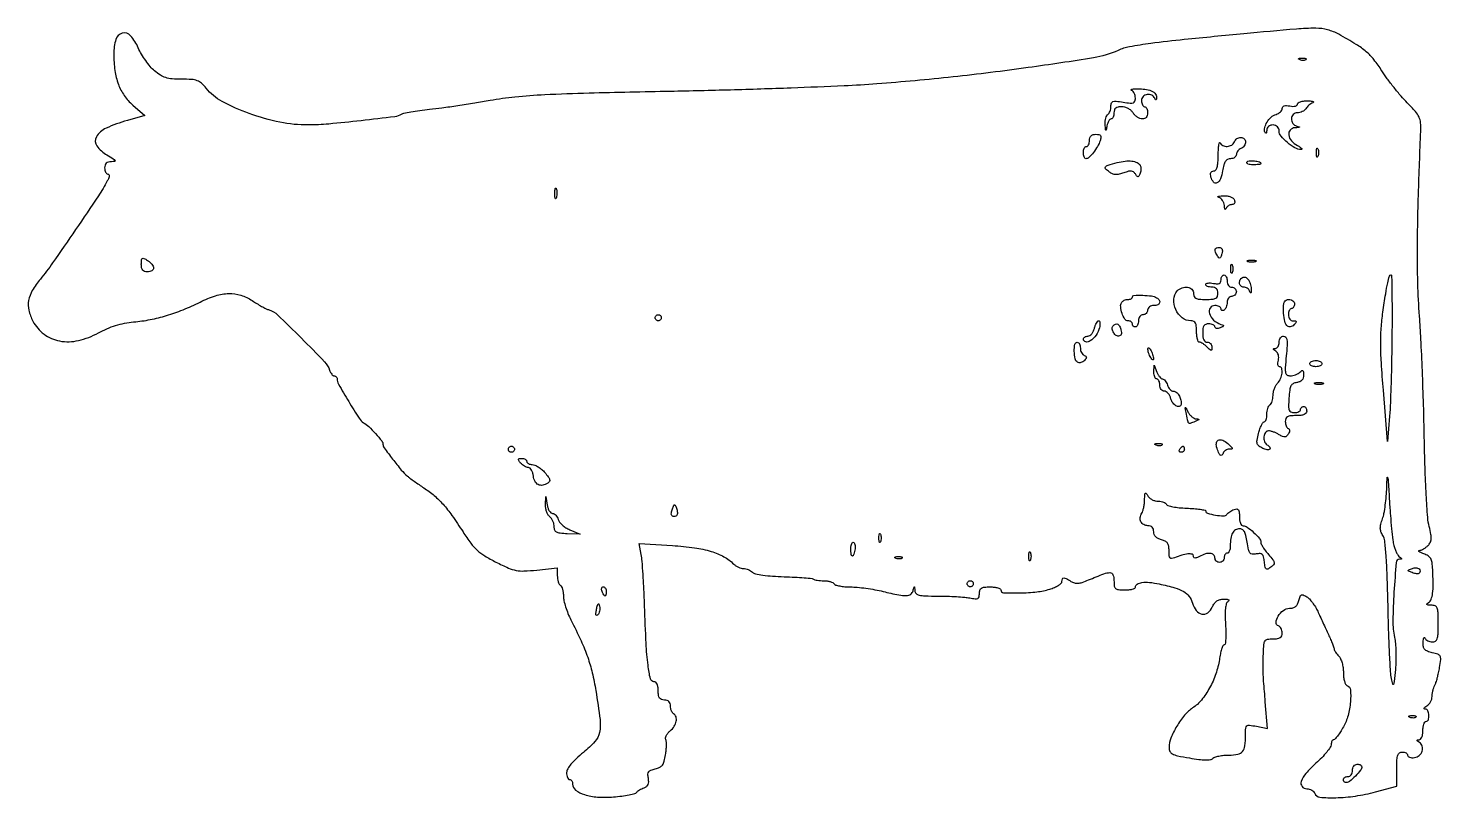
# Model space of a CAD drawing. Extents: x 0 to 462, y 0 to 252.
import ezdxf

# ---------------------------------------------------------------- set-up
doc = ezdxf.new("R2010")
doc.units = 0

msp = doc.modelspace()

# ---------------------------------------------------------------- linework, layer by layer
for points in [[(397.5, 249.853458, 0.001571), (377.988025, 247.953948, 0.007728), (367.000433, 246.677616, 0.012113), (360.052395, 245.589653, 0.061949), (356.331179, 244.42512, -0.066658), (348.313704, 241.998415, -0.005649), (326.953913, 238.781259, -0.007789), (302.367393, 235.7513, -0.007603), (277.5, 233.46114, -0.007999), (266.754142, 232.80879, -0.00207), (249.421875, 232.106542, -0.002105), (229.652343, 231.470861, -0.002145), (210, 231.006137, 0.001222), (183.387437, 230.425945, 0.006554), (168.890736, 229.884235, 0.01198), (159.166343, 229.159242, 0.019725), (151, 228.026577, -0.003928), (145.99405, 227.170315, -0.002924), (140.456113, 226.300983, -0.002955), (135.223558, 225.542507, -0.006695), (131.254851, 225.045219, 0.005788), (128.021508, 224.64603, 0.007986), (125.129409, 224.207794, 0.005375), (122.725498, 223.777537, 0.091685), (121.980575, 223.487995, -0.108128), (119.828605, 222.731229, -0.002393), (108.820528, 221.426788, -0.005777), (98.269128, 220.350969, -0.021203), (91.563889, 220.031192, -0.051731), (82.333705, 220.93974, -0.036271), (72.269961, 223.768314, -0.036675), (63.399635, 227.727674, -0.101526), (58.177522, 232.08616, 0.03992), (56.67785, 233.687141, 0.097484), (55.301404, 234.519553, 0.072284), (53.466907, 234.901438, 0.015128), (50.177522, 235.002346, -0.018612), (47.050371, 235.120085, -0.05643), (44.961592, 235.516587, -0.067159), (43.219937, 236.324747, -0.035168), (41.29801, 237.752346, -0.040722), (39.920303, 239.144409, -0.020945), (38.421256, 241.088189, -0.020672), (37.036981, 243.230316, -0.029263), (36.001216, 245.25, 0.075765), (33.485786, 249.203994, 0.281811), (30.788153, 250.049083, 0.26627), (28.683684, 248.023699, 0.07114), (28, 243.24282, 0.033777), (28.367874, 237.803421, 0.05524), (29.489362, 233.325972, 0.063045), (31.418425, 229.636075, 0.063889), (34.198802, 226.561828), (38.144965, 223.184059), (32.432605, 221.523431, 0.034186), (25.491203, 218.979738, 0.155559), (22.319423, 216.151262, 0.298344), (22.455241, 213.198638, 0.1053), (25.75, 210.219527, -0.006194), (27.816706, 208.987167, -0.105785), (28.385843, 208.445295, -0.535232), (28.259186, 208.13158, -0.048538), (27.25, 208.022971, 0.056808), (26.227437, 207.895828, 0.124416), (25.534121, 207.530678, 0.136187), (25.135531, 206.905759, 0.074402), (25, 206, 0.049786), (25.076395, 205.234667, 0.069773), (25.304085, 204.5875, 0.089931), (25.639978, 204.152017, 0.185695), (26.035184, 204, -0.237025), (26.376584, 203.828525, -0.178836), (26.496803, 203.419619, -0.079775), (26.335991, 202.724041, -0.024885), (25.881978, 201.75, -0.025515), (22.974382, 196.865684, -0.002676), (15.531733, 185.829359, -0.003003), (8.000023, 174.930068, -0.019872), (3.992942, 169.663638, 0.039444), (1.35476, 165.899532, 0.089394), (0.153218, 162.64988, 0.10167), (0.238808, 159.457217, 0.06203), (1.548549, 155.906118, 0.11366), (5.183478, 151.621961, 0.116318), (10.296553, 149.4042, 0.101484), (16.439991, 149.55548, 0.069317), (22.982184, 152.057716, -0.024348), (25.765319, 153.419453, -0.026315), (28.597422, 154.465243, -0.026578), (31.497073, 155.19938, -0.025931), (34.482184, 155.629116, 0.024964), (39.919005, 156.401083, 0.025005), (45.248807, 157.710815, 0.023942), (50.629767, 159.607218, 0.019239), (56.221483, 162.13918, -0.038767), (61.254074, 164.18532, -0.070521), (65.62215, 164.92551, -0.082202), (69.551801, 164.383815, -0.073937), (73.257331, 162.600117, 0.012304), (74.757987, 161.634801, 0.011403), (76.342393, 160.718747, 0.011471), (77.78919, 159.968349, 0.037065), (78.793626, 159.5655, -0.114461), (81.540553, 157.936557, -0.005352), (89.313601, 150.340345, -0.005339), (96.923973, 142.57817, -0.11488), (98.550773, 139.84003, 0.043153), (98.843133, 139.135972, 0.052425), (99.237179, 138.540509, 0.061163), (99.667864, 138.131756, 0.160636), (100.067388, 138, -0.100551), (100.423288, 137.927697, -0.098288), (100.726045, 137.721988, -0.097581), (100.928853, 137.414789, -0.097546), (101, 137.053576, 0.130783), (101.481115, 135.245676, 0.00583), (104.789769, 129.622455, 0.00629), (108.212863, 124.114684, 0.116234), (109.676136, 122.693788, -0.057023), (111.363714, 121.402343, -0.017949), (113.574437, 119.112317, -0.012442), (115.624117, 116.713155, -0.172203), (116, 115.654123, 0.158591), (116.378577, 114.49058, 0.005926), (119.163511, 110.757742, 0.010974), (122.001525, 107.210477, 0.042475), (123.984539, 105.212426, 0.016853), (124.817314, 104.551876, 0.004438), (126.194163, 103.552212, 0.0045), (127.782513, 102.441795, 0.004605), (129.378569, 101.368719, -0.029843), (132.772915, 98.828942, -0.035654), (135.631083, 96.039004, -0.028153), (138.538819, 92.368111, -0.010727), (142.182852, 86.951042, 0.017194), (144.711148, 83.29555, 0.047587), (146.805517, 80.976734, 0.049229), (149.259311, 79.139336, 0.019453), (152.95232, 77.095615, 0.012589), (157.025376, 75.171264, 0.056147), (159.543417, 74.381238, 0.059482), (162.105744, 74.193806, 0.015221), (166.258775, 74.51107), (173, 75.232994), (173, 72.675514, 0.035972), (173.073786, 71.651237, 0.040335), (173.29375, 70.687746, 0.044244), (173.61525, 69.913348, 0.134626), (174, 69.5, -0.147076), (174.385618, 69.064885, -0.040154), (174.70625, 68.194193, -0.036964), (174.926396, 67.100759, -0.031206), (175, 65.922577, 0.055947), (175.16395, 64.461937, 0.02021), (175.70973, 62.442603, 0.019749), (176.491232, 60.260286, 0.02219), (177.416101, 58.231594, -0.01022), (180.749644, 51.360074, -0.022878), (182.931067, 45.984355, -0.026226), (184.430348, 40.910252, -0.018485), (185.60007, 35.076842, -0.008993), (186.965706, 25.58842, -0.080882), (186.813122, 21.404559, -0.134853), (185.30338, 18.402414, -0.040513), (181.547314, 14.862573, 0.016517), (179.152629, 12.813334, 0.034049), (177.451621, 11.030352, 0.04429), (176.391127, 9.497662, 0.124572), (176.047314, 8.25, 0.042539), (176.102522, 7.388568, 0.062958), (176.307648, 6.660937, 0.083484), (176.621309, 6.168456, 0.212386), (177, 6, -0.1458), (177.381347, 5.886384, -0.099243), (177.70625, 5.566919, -0.08325), (177.925237, 5.089278, -0.066037), (178, 4.52568, 0.236462), (178.989279, 2.550812, 0.084592), (181.874016, 1.073739, 0.060419), (186.178245, 0.273799, 0.036692), (191.362107, 0.327138, 0.010869), (194.073134, 0.613883, 0.015692), (196.453342, 0.994329, 0.011335), (198.382396, 1.410631, 0.187409), (198.913496, 1.778466, -0.076138), (199.26577, 2.159254, -0.026588), (199.875323, 2.593619, -0.025684), (200.60752, 3.007622, -0.027255), (201.3642, 3.335379, 0.077507), (202.189857, 3.796095, 0.122396), (202.686818, 4.431756, 0.105265), (202.872012, 5.299743, 0.047369), (202.761861, 6.465414, -0.047873), (202.640984, 7.758477, -0.160882), (202.906144, 8.554635, -0.143839), (203.616838, 9.088823, -0.035673), (205.028368, 9.506231, 0.058008), (206.466828, 10.002302, 0.123318), (207.366364, 10.749837, 0.093906), (207.951073, 11.976638, 0.02474), (208.402227, 14.113927, 0.017259), (208.602608, 15.720976, 0.021013), (208.674633, 17.235683, 0.020089), (208.630964, 18.494439, 0.120255), (208.429702, 19.113744, -0.196325), (208.34424, 19.62429, -0.06584), (208.611004, 20.347555, -0.053596), (209.15253, 21.152966, -0.039351), (209.908183, 21.920367, 0.066929), (211.238015, 23.428397, 0.099272), (211.907611, 25.052132, 0.131443), (211.809817, 26.484899, 0.173635), (211, 27.5, -0.111412), (210.616444, 27.876024, -0.050262), (210.29375, 28.50665, -0.046318), (210.074077, 29.270704, -0.046881), (210, 30.059017, 0.077002), (209.870271, 30.896395, 0.12387), (209.492399, 31.507377, 0.121293), (208.863653, 31.87494, 0.072026), (208, 32, -0.081208), (207.024683, 32.159458, -0.166173), (206.416667, 32.625, -0.116834), (206.092253, 33.499083, -0.030703), (206, 35, 0.034641), (205.911592, 36.274519, 0.074792), (205.633182, 37.214979, 0.112418), (205.18582, 37.790187, 0.173171), (204.598187, 38, -0.35065), (203.428056, 38.935658, -0.024625), (202.656675, 43.361931, -0.018461), (202.035701, 50.532776, -0.004205), (201.535296, 62.715001, 0.003877), (201.320008, 68.041394, 0.004468), (201.029921, 73.117393, 0.00402), (200.711242, 77.412415, 0.025842), (200.42086, 79.570162), (199.737962, 83.210321), (210.618981, 82.51596, -0.017793), (217.891108, 81.791384, -0.039616), (223.323535, 80.610296, -0.052017), (227.459845, 78.875062, -0.071181), (230.687096, 76.455761, 0.051039), (231.371403, 75.89852, 0.038175), (232.222995, 75.42763, 0.039018), (233.103592, 75.105389, 0.068307), (233.871429, 75, -0.058262), (234.620987, 74.912361, -0.038963), (235.444167, 74.648066, -0.039063), (236.213008, 74.260763, -0.06024), (236.798074, 73.801926, 0.146082), (237.742926, 73.29152, 0.015948), (240.203465, 72.860837, 0.017394), (243.367267, 72.522286, 0.010478), (247.136243, 72.330423, -0.005233), (250.677373, 72.187386, -0.007979), (253.746681, 71.982069, -0.003605), (256.3398, 71.748158, -0.173775), (256.804835, 71.528498, 0.136567), (257.169343, 71.322716, 0.020958), (257.993043, 71.155246, 0.022102), (259.006673, 71.038703, 0.017571), (260.10765, 71, -0.033236), (261.214955, 70.926315, -0.038461), (262.248558, 70.70625, -0.042021), (263.074661, 70.385213, -0.141579), (263.5, 70, 0.183244), (264.008404, 69.60968, 0.025824), (265.314463, 69.289161, 0.026648), (266.967374, 69.063417, 0.019783), (268.809017, 68.984379, -0.022541), (271.03209, 68.876688, -0.010662), (273.884524, 68.547774, -0.010543), (276.860022, 68.0761, -0.014658), (279.5, 67.520001, 0.007909), (284.632782, 66.366248, 0.057244), (287.149113, 66.13682, 0.152464), (288.527821, 66.602966, 0.173343), (289.310674, 67.75, -0.001923), (289.622879, 68.926177, -0.339035), (289.719237, 69, -0.392517), (289.801199, 68.923939, -0.002113), (289.883999, 67.75, 0.188288), (290.306378, 66.849091, 0.133452), (291.299379, 66.313254, 0.050353), (293.268857, 66.058018, 0.007064), (297.375, 66, -0.007518), (300.427736, 65.954094, -0.007345), (303.501562, 65.816406, -0.007268), (306.195923, 65.616689, -0.027225), (307.875, 65.375, 0.019129), (309.631815, 65.093031, 0.143067), (310.455882, 65.228824, 0.22855), (310.873356, 65.751572, 0.056187), (311, 66.875, -0.075871), (311.166388, 67.965202, -0.182547), (311.661765, 68.598214, -0.114803), (312.634711, 68.917457, -0.022115), (314.5, 69, -0.027026), (315.841111, 68.927458, -0.042582), (316.971875, 68.70625, -0.052312), (317.767902, 68.385692, -0.277684), (318, 68, 0.402531), (318.86582, 67.09879, 0.013814), (324.218924, 67.032279, 0.022712), (329.805983, 67.371362, 0.049161), (334.015749, 68.243479, 0.026936), (335.54156, 68.811497, 0.037552), (336.829626, 69.490788, 0.041613), (337.746234, 70.178316, 0.214206), (338, 70.743479, -0.081062), (338.142983, 71.619622, -0.315989), (338.56107, 71.927755, -0.131197), (339.343431, 71.738046, -0.014864), (340.931117, 70.810945, 0.070725), (342.072591, 70.305253, 0.088411), (343.223837, 70.190379, 0.06229), (344.634385, 70.478265, 0.019161), (346.667548, 71.253009, -0.007627), (351.707135, 73.307677, -0.098858), (353.693982, 73.658565, -0.307857), (354.659808, 72.969676, -0.088713), (355, 71.067388, 0.030349), (355.108846, 69.27578, 0.184507), (355.535259, 68.469099, 0.159855), (356.428584, 68.088674, 0.021394), (358.5, 68, 0.024091), (359.841297, 68.064663, 0.038387), (360.971875, 68.262322, 0.045071), (361.778343, 68.547507, 0.293197), (362, 68.893011, -0.265051), (362.567837, 69.888941, -0.099741), (364.138836, 70.43689, -0.060146), (366.610943, 70.477995, -0.027368), (369.808602, 69.967724, -0.015197), (374.904855, 68.702446, -0.062945), (377.821379, 67.471179, -0.103461), (379.569887, 65.902053, -0.08901), (380.658696, 63.680323, 0.094666), (381.89195, 61.233689, 0.183295), (383.730171, 60.100154, 0.213277), (385.647767, 60.549656, 0.123817), (387.150842, 62.431717, -0.051754), (387.835407, 63.597561, -0.085184), (388.656922, 64.388564, -0.089148), (389.666605, 64.83788, -0.061774), (390.910515, 64.984687, -0.019615), (391.967804, 64.93693, -0.113194), (392.497337, 64.767428, -0.405349), (392.567823, 64.508067, -0.125677), (392.262197, 64.183209, 0.182089), (391.719869, 63.461928, 0.044695), (391.427043, 61.98052, 0.031521), (391.333524, 59.796896, 0.011448), (391.467186, 56.698521, -0.01248), (391.572671, 54.130177, -0.020829), (391.517379, 51.967691, -0.016223), (391.349846, 50.292191, -0.37603), (391.016262, 50, 0.295512), (390.630958, 49.750486, 0.025474), (390.185858, 48.604688, 0.027134), (389.768944, 47.070426, 0.017316), (389.444361, 45.25, -0.048579), (388.305272, 40.572965, -0.041818), (386.243089, 35.949786, -0.043711), (383.598691, 32.004742, -0.078673), (380.71853, 29.396528, 0.074983), (378.091279, 27.052195, 0.03826), (375.529937, 23.434482, 0.03818), (373.600117, 19.571181, 0.097039), (373, 16.508154, 0.112566), (373.292646, 15.224743, 0.161987), (374.097067, 14.394433, 0.068425), (375.797024, 13.786561, 0.00859), (379.645407, 13.048062, 0.010573), (382.756061, 12.573896, 0.029206), (384.965465, 12.41515, 0.040964), (386.505328, 12.520876, 0.160088), (387.345407, 12.945407, -0.120267), (388.017222, 13.353626, -0.027083), (389.32191, 13.690213, -0.026572), (390.910463, 13.922496, -0.02302), (392.593011, 14, 0.045976), (395.503063, 14.268154, 0.177496), (397.038558, 15.178395, 0.144695), (397.800933, 16.996973, 0.027398), (398, 20.627101, -0.017139), (398.075825, 22.838543, -0.214021), (398.461138, 23.560535, -0.19902), (399.272888, 23.781686, -0.014632), (401.600612, 23.415147), (405.201224, 22.739668), (404.475175, 31.45579, -0.000922), (403.926867, 38.188215, -0.009846), (403.763014, 40.928244, -0.014838), (403.738544, 43.289199, -0.003461), (403.842466, 47.25, -0.011435), (404.009442, 50.227463, -0.127632), (404.394331, 51.341039, -0.209937), (405.202142, 51.85912, -0.03912), (407, 52, 0.030982), (408.47682, 52.091598, 0.111619), (409.358696, 52.409722, 0.162596), (409.833911, 52.997497, 0.089622), (410, 53.916667, 0.060213), (409.907704, 54.680303, 0.062084), (409.636267, 55.391557, 0.068785), (409.235413, 55.94606, 0.12204), (408.76176, 56.24608, -0.344778), (407.999153, 57.397429, -0.12086), (408.665093, 59.409871, -0.088542), (410.407385, 61.33052, -0.165853), (412.370153, 62, 0.062167), (413.522546, 62.143838, 0.110279), (414.372822, 62.573634, 0.105752), (414.982256, 63.339121, 0.053992), (415.409901, 64.49704, -0.024545), (415.829735, 65.878755, -0.196731), (416.265539, 66.363224, -0.223545), (416.880679, 66.369296, -0.032076), (418.018601, 65.756311, -0.065426), (418.891324, 65.037615, -0.026251), (419.887977, 63.851288, -0.025432), (420.841561, 62.443544, -0.029277), (421.599225, 61.009271, 0.000878), (422.34761, 59.374059, 0.000457), (423.286703, 57.336542, 0.000454), (424.254677, 55.246382, 0.000692), (425.098933, 53.434276, -0.006598), (425.827076, 51.821917, -0.008853), (426.441561, 50.34087, -0.006486), (426.915381, 49.091948, -0.087632), (427, 48.612847, 0.120172), (427.094341, 48.225992, 0.027117), (427.440625, 47.638506, 0.026597), (427.925815, 46.986867, 0.023054), (428.5, 46.357143, -0.092894), (429.076795, 45.5143, -0.035339), (429.559375, 44.168229, -0.033495), (429.889343, 42.594048, -0.034928), (430, 41.011905, 0.028418), (430.085373, 39.511037, 0.038826), (430.342708, 38.181969, 0.043424), (430.71597, 37.177111, 0.204426), (431.166667, 36.777778, -0.299054), (432.303774, 35.336195, -0.043421), (432.303402, 31.409403, -0.044054), (431.511517, 26.928885, -0.062343), (429.982526, 23.182698, -0.013835), (429.022588, 21.580194, -0.020166), (428.082609, 20.228667, -0.016261), (427.24784, 19.197524, -0.217782), (426.815859, 19, 0.187751), (426.504353, 18.878755, 0.089283), (426.239659, 18.530811, 0.069104), (426.060176, 18.013997, 0.049106), (426, 17.402761, -0.153375), (425.726992, 16.533698, -0.019616), (424.53125, 14.954178, -0.021466), (422.91476, 13.148371, -0.016358), (421, 11.310091, 0.029778), (417.762603, 8.030658, 0.094356), (416.206822, 5.382991, 0.258275), (416.473509, 3.755319, 0.229636), (418.031385, 3, -0.068006), (418.850994, 2.888006, -0.06271), (419.635134, 2.559375, -0.06668), (420.267132, 2.073641, -0.104363), (420.638374, 1.5, 0.285673), (422.306436, 0.23754, 0.028513), (427.53594, 0.057933, 0.031256), (433.921852, 0.603143, 0.027193), (440.5, 1.950534), (447.5, 3.785777), (447.474817, 9.392888, -0.010217), (447.523584, 12.45165, -0.066636), (447.782314, 13.963894, -0.164051), (448.326001, 14.713143, -0.155706), (449.224817, 15, -0.058333), (449.903752, 14.92052, -0.077451), (450.47854, 14.685819, -0.096149), (450.86364, 14.338426, -0.162693), (451, 13.930449, 0.215871), (451.173425, 13.54748, 0.099639), (451.657937, 13.268947, 0.071147), (452.382142, 13.136368, 0.045211), (453.239784, 13.180449, 0.140571), (454.802965, 13.880448, 0.13973), (455.761901, 15.30402, 0.155133), (455.773629, 16.905869, 0.178215), (454.848393, 18.11486, -0.015994), (454.216644, 18.544134, -0.210357), (454.077663, 18.782807, -0.403058), (454.197716, 18.939542, -0.03467), (454.75, 18.984687, 0.210338), (455.242209, 19.208569, 0.084273), (455.644557, 19.848708, 0.061356), (455.912153, 20.813995, 0.036984), (456, 22, -0.031626), (456.072766, 23.149251, -0.048861), (456.29375, 24.11875, -0.06271), (456.615738, 24.790443, -0.254951), (457, 25, 0.316496), (457.770258, 25.541844, 0.102017), (457.97805, 27.001777, 0.095853), (457.59521, 28.482119, 0.282764), (456.75, 29.030409, -0.145621), (456.433647, 29.132978, -0.368599), (456.375652, 29.349453, -0.121624), (456.64769, 29.681358, -0.02869), (457.25, 30.080099, 0.075478), (457.919475, 30.619359, 0.054817), (458.485937, 31.392181, 0.054868), (458.870406, 32.268683, 0.076081), (459, 33.115432, -0.035759), (459.064064, 34.010058, -0.022878), (459.259637, 35.034019, -0.022973), (459.544997, 36.024863, -0.039253), (459.883871, 36.815741, 0.042953), (460.269862, 37.735293, 0.012154), (460.710186, 39.225714, 0.012153), (461.127396, 40.940586, 0.012566), (461.45568, 42.654773, 0.013605), (461.817133, 45.278895, 0.143012), (461.631018, 46.335073, 0.196685), (460.924069, 46.959962, 0.02982), (459.071809, 47.484228, -0.034042), (457.475056, 47.950759, -0.122765), (456.604656, 48.541933, -0.140618), (456.17863, 49.422847, -0.050194), (456.078947, 50.829455, -0.017914), (456.141417, 51.783609, -0.072236), (456.282867, 52.34834, -0.394049), (456.467308, 52.433022, -0.220198), (456.662281, 52.25, 0.113869), (456.996792, 51.771682, 0.064373), (457.581524, 51.367188, 0.059088), (458.312853, 51.09311, 0.060204), (459.083333, 51, 0.139124), (460.085087, 51.284238, 0.17904), (460.670139, 52.032609, 0.068689), (460.940507, 53.588643, 0.008719), (461, 57, 0.007859), (460.942994, 60.62653, 0.081806), (460.655612, 62.083976, 0.209203), (459.993055, 62.766725, 0.095575), (458.75, 63.015313, -0.015894), (457.70505, 63.055658, -0.173552), (457.325887, 63.222286, -0.429958), (457.325647, 63.479261, -0.048704), (457.837674, 63.878515, 0.164808), (458.692606, 64.937515, 0.05679), (459.164869, 66.875402, 0.034038), (459.338927, 69.897441, 0.009341), (459.199641, 74.666667, 0.022753), (458.985048, 76.958151, 0.095162), (458.540082, 78.263065, 0.124397), (457.710926, 79.125197, 0.051845), (456.25, 79.837719, -0.016171), (455.272729, 80.230909, -0.058556), (454.695982, 80.570258, -0.330832), (454.634263, 80.782503, -0.297084), (454.821429, 80.921053, 0.080479), (455.436619, 81.058805, 0.033445), (456.206409, 81.428531, 0.032002), (456.994726, 81.943441, 0.035718), (457.680632, 82.537775, 0.077172), (458.421896, 83.551542, 0.104588), (458.722439, 84.642142, 0.06324), (458.623225, 86.147137, 0.013634), (458.053835, 88.700482, -0.043733), (457.567713, 91.726915, -0.004303), (457.100781, 99.099443, -0.005328), (456.707956, 108.023869, -0.003928), (456.455965, 117.912708, 0.003053), (456.206492, 128.42529, 0.002484), (455.814547, 139.683733, 0.002509), (455.349939, 150.051084, 0.006543), (454.880875, 157.5, -0.013126), (454.344553, 168.27739, -0.00761), (454.237534, 181.244179, -0.005998), (454.543038, 197.353143, -0.002867), (455.30264, 218.045864, 0.031816), (455.244679, 220.781359, 0.090708), (454.746489, 222.611914, 0.069517), (453.553291, 224.411647, 0.013504), (450.88649, 227.266991, -0.017162), (448.854566, 229.474727, -0.009809), (446.54797, 232.269373, -0.009789), (444.335312, 235.17502, -0.016004), (442.589448, 237.731111, 0.02541), (439.983852, 241.396014, 0.049627), (437.496043, 243.971795, 0.038749), (434.165795, 246.38028, 0.010298), (428.5, 249.685379, 0.062506), (424.855732, 251.152092, 0.063175), (420.975314, 251.665737, 0.023094), (414.637196, 251.407261, 0.001741)], [(417.729167, 241.395833, -0.126455), (417.402231, 241.202593, -0.060344), (416.916927, 241.123424, -0.05415), (416.359369, 241.160852, -0.051402), (415.8125, 241.316886, -0.054073), (415.395823, 241.538436, -0.470617), (415.37858, 241.720685, -0.168741), (415.670344, 241.862007, -0.018894), (416.416667, 241.921053, -0.028489), (417.112848, 241.910055, -0.077125), (417.592839, 241.799335, -0.208169), (417.77538, 241.614691, -0.296942)], [(366.75, 231.369714, -0.064906), (367.604233, 231.017112, -0.069892), (368.315872, 230.46406, -0.078394), (368.782085, 229.802824, -0.127165), (368.921053, 229.133369, -0.018708), (368.864049, 228.469908, -0.220013), (368.730653, 228.255355, -0.430284), (368.560193, 228.295492, -0.035851), (368.337719, 228.75, 0.186691), (367.361533, 229.79229, 0.156308), (365.851396, 230.003403, 0.159749), (364.523, 229.298208, 0.193861), (364, 228, 0.048028), (364.073693, 227.234582, 0.068025), (364.29375, 226.5875, 0.088204), (364.618118, 226.151477, 0.191087), (365, 226, -0.191087), (365.381882, 225.848523, -0.088204), (365.70625, 225.4125, -0.068025), (365.926307, 224.765418, -0.048028), (366, 224, -0.071668), (365.880352, 223.169555, -0.109261), (365.530068, 222.534179, -0.118481), (364.96903, 222.139185, -0.094674), (364.240547, 222, -0.094507), (363.475543, 222.145899, -0.052496), (362.631033, 222.5875, -0.049758), (361.840341, 223.234966, -0.056806), (361.232073, 224, 0.075243), (360.564291, 224.779357, 0.055341), (359.625206, 225.423993, 0.05466), (358.553199, 225.8544, 0.068252), (357.491526, 226, 0.045241), (356.31409, 225.893244, 0.124527), (355.561441, 225.54932, 0.149134), (355.142289, 224.934424, 0.075701), (355, 224, -0.044568), (354.931624, 223.234416, -0.064411), (354.726681, 222.5875, -0.084287), (354.425127, 222.150126, -0.20245), (354.069551, 222, 0.197067), (353.681695, 221.840956, 0.061974), (353.285119, 221.339063, 0.051079), (352.939971, 220.611317, 0.037644), (352.705733, 219.75, -0.002994), (352.435148, 218.389082, -0.555228), (352.323348, 218.347657, -0.216837), (352.226169, 218.532116, -0.001815), (352.136182, 220.190983, -0.035342), (352.157792, 221.266376, -0.041174), (352.333753, 222.273037, -0.0456), (352.624448, 223.078168, -0.145922), (353, 223.5, 0.115062), (353.38371, 223.881638, 0.049482), (353.70625, 224.53247, 0.045419), (353.925961, 225.324969, 0.044948), (354, 226.146915, -0.075975), (354.164492, 227.223213, -0.239765), (354.659611, 227.729787, -0.111641), (355.671171, 227.835194, -0.012209), (358, 227.5, 0.012265), (360.319693, 227.166383, 0.110202), (361.335421, 227.269532, 0.23864), (361.833079, 227.771031, 0.078419), (362, 228.828769, 0.057656), (361.906967, 229.632879, 0.058027), (361.632812, 230.392656, 0.063779), (361.228432, 230.997125, 0.118114), (360.75, 231.337719, -0.709579), (360.767082, 231.701025, -0.071177), (362.071318, 231.894736, -0.027247), (364.575399, 231.771567, -0.039573)], [(420, 227.274419, 0.050709), (419.367175, 226.958416, 0.032879), (418.705716, 226.47594, 0.032948), (418.115693, 225.913126, 0.052406), (417.70031, 225.353367, -0.090642), (417.250947, 224.835283, -0.054601), (416.562625, 224.397551, -0.052334), (415.755649, 224.100454, -0.062127), (414.95031, 224, 0.197732), (413.600797, 223.444602, 0.188047), (412.996753, 222.085373, 0.170876), (413.451143, 220.573994, 0.172855), (414.75, 219.689326, -0.014451), (415.54412, 219.457089, -0.559188), (415.579949, 219.309169, -0.18019), (415.315888, 219.187379, -0.006406), (414.180449, 219.116001, 0.198556), (412.613363, 218.374451, 0.222714), (412.125772, 216.789938, 0.145569), (413.025754, 214.82163, 0.096775), (415, 213.289774, -0.019957), (415.878599, 212.801956, -0.072193), (416.370346, 212.395363, -0.331954), (416.393572, 212.150984, -0.258961), (416.15437, 212.014742, -0.134631), (414.176083, 212.534018, -0.044499), (411.697927, 214.278207, -0.043752), (409.607921, 216.386179, -0.175177), (409, 218.068094, 0.203586), (408.420864, 219.43148, 0.18271), (407.002934, 220.041024, 0.187795), (405.565384, 219.553922, 0.209942), (404.921053, 218.25, -0.02563), (404.862015, 217.63903, -0.162976), (404.722561, 217.364965, -0.43987), (404.547573, 217.374038, -0.076115), (404.356199, 217.694561, -0.163333), (404.262973, 219.183818, -0.074917), (405.049424, 220.989112, -0.07089), (406.40585, 222.593181, -0.105382), (407.998939, 223.499663, 0.054952), (408.764218, 223.83878, 0.060113), (409.412188, 224.328306, 0.06814), (409.852448, 224.886705, 0.133682), (410, 225.428716, -0.167133), (410.176868, 225.94306, -0.149314), (410.640685, 226.268578, -0.091029), (411.417852, 226.373309, -0.035334), (412.5, 226.244751, 0.037491), (413.498847, 226.130452, 0.072403), (414.297256, 226.215051, 0.112088), (414.810555, 226.477964, 0.222095), (415, 226.883423, -0.254508), (415.230236, 227.306441, -0.066319), (415.954687, 227.648815, -0.050761), (417.004975, 227.870049, -0.032626), (418.25, 227.921053, -0.016389), (419.412808, 227.854629, -0.066123), (420.104688, 227.698538, -0.399719), (420.205841, 227.492471, -0.230137)], [(350.466072, 214.893103, -0.056458), (349.632188, 213.026443, -0.03479), (348.26735, 211.042022, -0.031399), (346.79715, 209.414989, -0.195748), (345.777759, 209, -0.230948), (345.479789, 209.145386, -0.073139), (345.228467, 209.5875, -0.055755), (345.05682, 210.234066, -0.037041), (345, 211, -0.048028), (345.073693, 211.765418, -0.068025), (345.29375, 212.4125, -0.088204), (345.618118, 212.848523, -0.191087), (346, 213, 0.191087), (346.381882, 213.151477, 0.088204), (346.70625, 213.5875, 0.068025), (346.926307, 214.234582, 0.048028), (347, 215, -0.072572), (347.128892, 215.883344, -0.12875), (347.508423, 216.508149, -0.125636), (348.153155, 216.876331, -0.067329), (349.067388, 217, -0.046543), (350.088471, 216.904746, -0.202372), (350.584265, 216.576086, -0.186542), (350.717834, 215.970861, -0.038944)], [(398, 214.468615, -0.088478), (397.887915, 213.840167, -0.06652), (397.559375, 213.217991, -0.065663), (397.073415, 212.696157, -0.081035), (396.5, 212.361626, 0.074185), (395.926569, 212.037471, 0.064359), (395.440625, 211.545909, 0.06686), (395.111903, 210.968559, 0.096313), (395, 210.393011, -0.136154), (394.852614, 209.861801, -0.100308), (394.43832, 209.409197, -0.086564), (393.818627, 209.104548, -0.071174), (393.087898, 209, 0.119209), (392.140615, 208.770894, 0.131234), (391.442016, 208.138658, 0.079438), (390.923046, 206.962994, 0.022452), (390.5, 205, -0.04987), (389.787839, 202.396681, -0.181588), (388.669309, 201.136563, -0.354945), (387.551933, 201.359061, -0.109514), (386.710251, 203, -0.047946), (386.570873, 203.863891, -0.120594), (386.681695, 204.487449, -0.169691), (387.031896, 204.861786, -0.121219), (387.59362, 205, 0.229084), (388.246214, 205.315558, 0.098893), (388.697274, 206.197281, 0.051098), (388.971078, 207.758546, 0.014117), (389.078947, 210.25, -0.009274), (389.14393, 212.184245, -0.023175), (389.282867, 213.590625, -0.062492), (389.465393, 214.251076, -0.670863), (389.662281, 214.25, 0.190519), (390.541747, 213.324784, 0.122448), (392.014153, 213.040794, 0.118112), (393.488762, 213.47808, 0.171907), (394.361626, 214.5, -0.149235), (395.193796, 215.566303, -0.156368), (396.463746, 215.96137, -0.190936), (397.551001, 215.519579, -0.204665)], [(421.662281, 209.75, -0.174857), (421.474999, 209.540618, -0.447206), (421.306058, 209.601562, -0.078554), (421.189089, 210.10856, -0.017491), (421.157895, 211, -0.017491), (421.189089, 211.89144, -0.078554), (421.306058, 212.398438, -0.447206), (421.474999, 212.459382, -0.174857), (421.662281, 212.25, -0.057986), (421.818615, 211.679992, -0.037979), (421.87034, 211, -0.037979), (421.818615, 210.320008, -0.057986)], [(363.604197, 206.831406, -0.101121), (363.778547, 206.356747, -0.04431), (363.820191, 205.684822, -0.041436), (363.738227, 204.939219, -0.043551), (363.534818, 204.230138, -0.021922), (363.146746, 203.337857, -0.249427), (362.845857, 203.11947, -0.270337), (362.514414, 203.25536, -0.025025), (361.991196, 204.014245, 0.088333), (361.394451, 204.681352, 0.142882), (360.692674, 204.962435, 0.091917), (359.723781, 204.878708, 0.022855), (358.204237, 204.383192, -0.030337), (356.69787, 203.916777, -0.07344), (355.5407, 203.808855, -0.087208), (354.526098, 204.043849, -0.057513), (353.482246, 204.63664, -0.041707), (352.253576, 205.702882, -0.380603), (352.224029, 206.354055, -0.150388), (353.052196, 206.908864, -0.008858), (356, 207.737398, -0.035365), (358.604777, 208.226426, -0.058433), (360.840454, 208.222287, -0.075482), (362.554766, 207.749197, -0.15044)], [(403, 207.383369, -0.349346), (402.879937, 207.2325, -0.019434), (402.248289, 207.112615, -0.023105), (401.422036, 207.027624, -0.014076), (400.440983, 207, -0.034022), (399.498384, 207.064213, -0.072514), (398.798181, 207.266173, -0.140077), (398.447967, 207.563512, -0.293546), (398.441979, 207.90612, -0.247083), (399.186995, 208.345402, -0.040643), (400.913115, 208.288511, -0.041024), (402.564817, 207.960239, -0.33489)], [(172.692991, 196.269032, -0.087174), (172.51666, 195.883358, -0.597527), (172.356533, 195.900903, -0.080377), (172.235556, 196.431793, -0.012823), (172.194949, 197.5, -0.014395), (172.212705, 198.580113, -0.052471), (172.315079, 199.257153, -0.333666), (172.47713, 199.386009, -0.31318), (172.655937, 199.269032, -0.06278), (172.814405, 198.671085, -0.030339), (172.872264, 197.880008, -0.029507), (172.832894, 197.036634, -0.037336)], [(394.361626, 195.5, -0.074012), (394.495659, 194.896807, -0.142418), (394.392334, 194.416825, -0.16411), (394.063848, 194.110496, -0.106699), (393.551949, 194, 0.08174), (392.984674, 193.906639, 0.064634), (392.42543, 193.632812, 0.0651), (391.95854, 193.227899, 0.085916), (391.662281, 192.75, -0.122104), (391.465584, 192.47825, -0.45567), (391.282867, 192.506586, -0.110305), (391.140078, 192.907568, -0.021534), (391.078947, 193.676676, 0.074052), (390.917662, 194.542893, 0.068861), (390.509128, 195.348292, 0.072813), (389.924752, 195.97269, 0.10476), (389.25, 196.310674, -0.11709), (388.908021, 196.492525, -0.555852), (388.937322, 196.667734, -0.074841), (389.524217, 196.812003, -0.013687), (390.643011, 196.883999, -0.037216), (391.991724, 196.833389, -0.061174), (393.101035, 196.568849, -0.077941), (393.908411, 196.115259, -0.135052)], [(41, 173.259453, -0.156269), (40.846115, 172.779103, -0.097493), (40.4125, 172.369964, -0.079647), (39.764786, 172.093798, -0.061094), (39, 172, -0.075859), (38.063915, 172.142843, -0.149819), (37.449324, 172.563559, -0.12434), (37.106182, 173.320376, -0.044597), (37, 174.508474, -0.018549), (37.053714, 175.955865, -0.238001), (37.324844, 176.406648, -0.263725), (37.827117, 176.42991, -0.022209), (39, 175.767927, -0.041443), (39.765207, 175.196905, -0.043473), (40.4125, 174.515842, -0.047568), (40.859221, 173.831058, -0.121331)], [(390.267643, 177.915465, -0.021889), (389.959, 176.916114, -0.185328), (389.657879, 176.565654, -0.331312), (389.31696, 176.61557, -0.055202), (388.876575, 177.165465, -0.035799), (388.183447, 178.454371, -0.152827), (388.081378, 179.311477, -0.253517), (388.492171, 179.818069, -0.098536), (389.40638, 180, -0.122534), (389.97546, 179.858411, -0.174563), (390.322532, 179.476351, -0.118851), (390.423487, 178.831152, -0.043627)], [(401.25, 175.337719, -0.057986), (400.679992, 175.181385, -0.037979), (400, 175.12966, -0.037979), (399.320008, 175.181385, -0.057986), (398.75, 175.337719, -0.174857), (398.540618, 175.525001, -0.447206), (398.601562, 175.693942, -0.078554), (399.10856, 175.810911, -0.017491), (400, 175.842105, -0.017491), (400.89144, 175.810911, -0.078554), (401.398438, 175.693942, -0.447206), (401.459382, 175.525001, -0.174857)], [(392, 169, 0.072314), (392.111864, 168.230589, 0.08892), (392.4375, 167.583333, 0.10214), (392.924246, 167.153209, 0.130775), (393.5, 167, -0.099038), (394.072457, 166.885486, -0.097945), (394.559375, 166.559375, -0.097945), (394.885486, 166.072457, -0.099038), (395, 165.5, -0.099038), (394.885486, 164.927543, -0.097945), (394.559375, 164.440625, -0.097945), (394.072457, 164.114514, -0.099038), (393.5, 164, 0.128528), (392.92796, 163.850484, 0.100726), (392.440625, 163.429836, 0.089148), (392.112945, 162.800591, 0.075715), (392, 162.059017, -0.046881), (391.925923, 161.270704, -0.046318), (391.70625, 160.50665, -0.050262), (391.383556, 159.876024, -0.111412), (391, 159.5, -0.082592), (390.6179, 159.343488, -0.161196), (390.29375, 159.3746, -0.182303), (390.078288, 159.586039, -0.108972), (390, 159.940983, 0.182172), (389.847664, 160.345219, 0.09101), (389.4125, 160.688914, 0.070927), (388.765275, 160.92177, 0.050979), (388, 161, 0.247331), (386.456152, 160.186556, 0.231577), (386.195699, 158.412918, 0.130636), (387.580272, 156.24864, 0.105417), (389.967296, 154.844235, -0.028791), (390.65725, 154.569205, -0.355649), (390.771978, 154.332014, -0.230657), (390.565369, 154.079768, -0.016186), (389.699438, 153.714905, -0.04875), (389.048329, 153.535418, -0.089154), (388.49921, 153.538865, -0.138936), (388.13921, 153.717326, -0.211698), (388, 154.031385, 0.196096), (387.849083, 154.401391, 0.086521), (387.4125, 154.715469, 0.06642), (386.765494, 154.92871, 0.046464), (386, 155, 0.081208), (385.024683, 154.840542, 0.166173), (384.416667, 154.375, 0.116834), (384.092253, 153.500917, 0.030703), (384, 152, 0.033607), (384.088963, 150.677925, 0.082504), (384.375, 149.75, 0.12651), (384.851045, 149.202091, 0.152103), (385.5, 149, -0.103894), (386.072357, 148.879773, -0.098961), (386.559375, 148.538393, -0.09673), (386.885751, 148.028401, -0.094386), (387, 147.428571, -0.024648), (386.956373, 146.544114, -0.385629), (386.75, 146.357143, -0.18989), (386.391805, 146.498266, -0.008694), (385.428571, 147.428571, 0.02687), (384.758762, 148.030014, 0.029203), (384.045982, 148.538393, 0.03046), (383.39003, 148.896964, 0.110284), (382.928571, 149, -0.287971), (382.569707, 149.225375, -0.047517), (382.272768, 150.028125, -0.039794), (382.067278, 151.158763, -0.025065), (382, 152.5, 0.023158), (381.91809, 154.267539, 0.098556), (381.618072, 155.276256, 0.167633), (381.050427, 155.808314, 0.105608), (380.15301, 156, -0.16923), (377.296053, 156.995474, -0.11804), (375.170903, 159.704288, -0.120231), (374.526049, 163.040583, -0.178771), (375.678571, 165.75, -0.113749), (377.248192, 166.797035, -0.126104), (379.056916, 166.998389, -0.160209), (380.448547, 166.312826, -0.201498), (381, 165, 0.094959), (381.195784, 163.978414, 0.184152), (381.75, 163.375, 0.098846), (382.849164, 163.074821, 0.017388), (385, 163, 0.017388), (387.150836, 163.074821, 0.098846), (388.25, 163.375, 0.184152), (388.804216, 163.978414, 0.094959), (389, 165, 0.072254), (388.873159, 165.873159, 0.124864), (388.5, 166.5, 0.124864), (387.873159, 166.873159, 0.072254), (387, 167, -0.041148), (386.234254, 167.063125, -0.060614), (385.5875, 167.253015, -0.079691), (385.14833, 167.531854, -0.214723), (385, 167.861328, -0.285831), (385.183445, 168.156008, -0.076393), (385.734375, 168.329256, -0.053628), (386.541823, 168.365641, -0.031701), (387.5, 168.244751, 0.033343), (388.692739, 168.098242, 0.121329), (389.437288, 168.238282, 0.186522), (389.851486, 168.661525, 0.101798), (390, 169.383423, -0.059964), (390.074408, 170.001634, -0.078765), (390.29375, 170.52513, -0.096977), (390.618586, 170.875691, -0.158846), (391, 171, -0.191087), (391.381882, 170.848523, -0.088204), (391.70625, 170.4125, -0.068025), (391.926307, 169.765418, -0.048028)], [(393.662281, 171.75, -0.174857), (393.474999, 171.540618, -0.447206), (393.306058, 171.601562, -0.078554), (393.189089, 172.10856, -0.017491), (393.157895, 173, -0.017491), (393.189089, 173.89144, -0.078554), (393.306058, 174.398438, -0.447206), (393.474999, 174.459382, -0.174857), (393.662281, 174.25, -0.057986), (393.818615, 173.679992, -0.037979), (393.87034, 173, -0.037979), (393.818615, 172.320008, -0.057986)], [(445.881677, 152.092754, -0.002694), (445.780405, 144.242158, -0.00259), (445.593734, 136.288828, -0.002562), (445.356929, 129.278993, -0.009382), (445.10087, 124.842754), (444.462078, 116.5), (443.074556, 133.28046, -0.004754), (442.413698, 142.318406, -0.014378), (442.199426, 148.486109, -0.019361), (442.365321, 153.550611, -0.017318), (442.922266, 158.78046, -0.003307), (443.825721, 164.867797, -0.015039), (444.481358, 168.390183, -0.017523), (445.043119, 170.598079, -0.333224), (445.579233, 171, -0.408902), (445.75956, 170.822921, -0.000543), (445.851415, 165.445997, -0.003674), (445.904193, 159.342729, -0.002203)], [(399.850767, 166, -0.014257), (399.828373, 165.347098, -0.269927), (399.718878, 165.183595, -0.410903), (399.570855, 165.233689, -0.020306), (399.337719, 165.75, 0.087674), (399.039141, 166.227909, 0.065245), (398.565351, 166.632812, 0.064399), (397.995939, 166.906632, 0.080074), (397.416667, 167, -0.205206), (396.464012, 167.408168, -0.179438), (396.033212, 168.409985, -0.157775), (396.339293, 169.551601, -0.167555), (397.25, 170.264039, -0.231022), (398.185617, 170.149084, -0.112161), (399.045888, 169.263814, -0.080194), (399.652831, 167.777312, -0.058409)], [(368.923469, 163.547298, -0.09929), (369.809782, 162.719115, -0.247143), (369.927148, 161.866431, -0.223469), (369.280085, 161.222092, -0.086106), (368, 161, 0.072314), (367.230589, 160.888136, 0.08892), (366.583333, 160.5625, 0.10214), (366.153209, 160.075754, 0.130775), (366, 159.5, -0.099038), (365.885486, 158.927543, -0.097945), (365.559375, 158.440625, -0.097945), (365.072457, 158.114514, -0.099038), (364.5, 158, 0.130775), (363.924246, 157.846791, 0.10214), (363.4375, 157.416667, 0.08892), (363.111864, 156.769411, 0.072314), (363, 156, -0.048028), (362.926307, 155.234582, -0.068025), (362.70625, 154.5875, -0.088204), (362.381882, 154.151477, -0.191087), (362, 154, -0.099038), (361.618362, 154.076342, -0.097945), (361.29375, 154.29375, -0.097945), (361.076342, 154.618362, -0.099038), (361, 155, 0.137971), (360.89273, 155.381338, 0.100151), (360.59122, 155.70625, 0.085943), (360.14025, 155.925005, 0.070158), (359.608408, 156, -0.254198), (358.5494, 156.575588, -0.061013), (357.642753, 158.437167, -0.059409), (357.182661, 160.567904, -0.16332), (357.528423, 162.045989, -0.091721), (357.859646, 162.411295, -0.053088), (358.368124, 162.719759, -0.050649), (358.964086, 162.929233, -0.059266), (359.559017, 163, 0.05128), (360.110381, 163.056697, 0.071213), (360.576711, 163.225404, 0.09127), (360.890189, 163.474448, 0.181301), (361, 163.767334, -0.400166), (361.534739, 164.328489, -0.018993), (364.382184, 164.357587, -0.025347), (367.284893, 164.129415, -0.106512)], [(414, 161.5, -0.064853), (413.925306, 160.926543, -0.082425), (413.70625, 160.440625, -0.098894), (413.381354, 160.115568, -0.148195), (413, 160, 0.191087), (412.618118, 159.848523, 0.088204), (412.29375, 159.4125, 0.068025), (412.073693, 158.765418, 0.048028), (412, 158, 0.072108), (412.113073, 157.220031, 0.092276), (412.442428, 156.574796, 0.10545), (412.940645, 156.151158, 0.124272), (413.539427, 156, -0.033933), (414.302777, 155.948135, -0.318039), (414.530262, 155.735562, -0.222603), (414.444293, 155.375922, -0.019667), (413.817877, 154.650121, -0.180152), (412.566029, 154.025278, -0.26649), (411.470286, 154.507263, -0.117313), (410.702426, 156.313525, -0.037117), (410.424974, 159.25, -0.019742), (410.462626, 161.183059, -0.0947), (410.731688, 162.246586, -0.17468), (411.280818, 162.79891, -0.11106), (412.174974, 163, -0.08076), (412.872055, 162.886668, -0.091659), (413.463899, 162.559375, -0.100725), (413.859605, 162.072102, -0.120907)], [(207, 157, -0.099038), (206.923658, 156.618362, -0.097945), (206.70625, 156.29375, -0.097945), (206.381638, 156.076342, -0.099038), (206, 156, -0.099038), (205.618362, 156.076342, -0.097945), (205.29375, 156.29375, -0.097945), (205.076342, 156.618362, -0.099038), (205, 157, -0.099038), (205.076342, 157.381638, -0.097945), (205.29375, 157.70625, -0.097945), (205.618362, 157.923658, -0.099038), (206, 158, -0.099038), (206.381638, 157.923658, -0.097945), (206.70625, 157.70625, -0.097945), (206.923658, 157.381638, -0.099038)], [(350.225569, 153.75, -0.086198), (349.117547, 151.316382, -0.087502), (347.258412, 149.413539, -0.205138), (345.760637, 149.082072, -0.360483), (345, 150, -0.14642), (345.114121, 150.381348, -0.099156), (345.435028, 150.70625, -0.083036), (345.914805, 150.925255, -0.065727), (346.480948, 151, 0.147328), (347.093964, 151.184637, 0.071387), (347.711184, 151.734375, 0.061291), (348.239404, 152.543788, 0.052514), (348.589356, 153.5, -0.028209), (348.887944, 154.457425, -0.039894), (349.266904, 155.265625, -0.045425), (349.665823, 155.837624, -0.221264), (350.014788, 156, -0.294995), (350.27576, 155.831353, -0.082676), (350.405869, 155.339063, -0.055527), (350.39313, 154.612539, -0.031713)], [(357.289749, 153, -0.048329), (357.423827, 152.164899, -0.108648), (357.326025, 151.534169, -0.158172), (357.009725, 151.146236, -0.144244), (356.513369, 151, -0.175244), (355.534386, 151.353993, -0.099161), (354.73234, 152.347454, -0.105078), (354.403872, 153.524548, -0.21527), (354.735568, 154.402234, -0.103636), (355.523693, 154.91731, -0.22215), (356.232232, 154.871281, -0.15568), (356.832577, 154.239442, -0.048835)], [(344, 147.083333, 0.060503), (344.093157, 146.316295, 0.060765), (344.367188, 145.595052, 0.066702), (344.771776, 145.025544, 0.117654), (345.25, 144.708333, -0.065914), (345.796098, 144.421885, -0.230126), (345.982897, 144.082938, -0.168742), (345.855855, 143.646092, -0.034219), (345.337132, 143.012132, -0.069882), (344.811209, 142.589363, -0.072908), (344.196512, 142.335254, -0.080311), (343.590152, 142.282882, -0.120441), (343.087132, 142.446149, -0.207474), (342.283847, 143.60019, -0.046444), (342.024031, 146.039428, -0.048455), (342.217265, 148.347095, -0.362317), (343, 149, -0.184457), (343.38175, 148.854207, -0.090315), (343.70625, 148.436979, -0.070178), (343.926177, 147.816758, -0.050201)], [(411.31777, 144.5, 0.006183), (411.000453, 140.578755, 0.067938), (411.10633, 139.007612, 0.212391), (411.628014, 138.279209, 0.133463), (412.655395, 138, 0.052777), (413.487939, 138.088124, 0.038428), (414.381272, 138.3525, 0.039095), (415.199077, 138.740207, 0.066234), (415.8, 139.2, -0.041425), (416.405855, 139.712998, -0.331205), (416.75, 139.706156, -0.209948), (416.955835, 139.32701, -0.020874), (417, 138.269551, -0.072573), (416.859572, 137.307151, -0.113759), (416.448473, 136.582995, -0.109145), (415.747318, 136.092426, -0.06308), (414.75, 135.819551, 0.087414), (413.563106, 135.432193, 0.154754), (412.850113, 134.702575, 0.08572), (412.442993, 133.366521, 0.015171), (412.195209, 130.75, 0.011006), (412.079585, 128.003073, 0.093533), (412.283268, 126.790835, 0.214147), (412.855874, 126.206092, 0.093764), (413.945209, 126, 0.046699), (414.731662, 126.073614, 0.066664), (415.396405, 126.29375, 0.086783), (415.844857, 126.618023, 0.195331), (416, 127, -0.099038), (416.076342, 127.381638, -0.097945), (416.29375, 127.70625, -0.097945), (416.618362, 127.923658, -0.099038), (417, 128, -0.148195), (417.381354, 127.884432, -0.098894), (417.70625, 127.559375, -0.082425), (417.925306, 127.073457, -0.064853), (418, 126.5, -0.164293), (417.773926, 125.830552, -0.129352), (417.166667, 125.357143, -0.075863), (416.104033, 125.081893, -0.025511), (414.5, 125, 0.022841), (412.705655, 124.917988, 0.102776), (411.706522, 124.613095, 0.172457), (411.184997, 124.02825, 0.09697), (411, 123.083333, 0.047196), (411.071701, 122.325411, 0.05446), (411.284337, 121.631771, 0.06264), (411.597, 121.099829, 0.146701), (411.967954, 120.833333, -0.154338), (412.30133, 120.586202, -0.15369), (412.432714, 120.191896, -0.100894), (412.332332, 119.653901, -0.043277), (411.998467, 119, -0.059653), (411.422659, 118.284643, -0.174097), (410.854987, 118.024875, -0.131792), (410.145293, 118.1523, -0.028779), (409.044081, 118.75, 0.029177), (408.160802, 119.228504, 0.024468), (407.175004, 119.632812, 0.025175), (406.235619, 119.91308, 0.059973), (405.513569, 120, 0.249836), (404.540051, 119.481176, 0.120038), (404.037042, 118.114081, 0.105982), (404.191524, 116.535348, 0.179002), (405, 115.5, -0.076714), (405.981874, 114.661666, -0.408133), (405.940998, 114.024131, -0.241997), (405.095572, 113.802027, -0.055803), (403.657041, 114.29387, -0.046738), (402.371279, 115.054741, -0.168865), (401.83527, 115.824157, -0.11469), (401.784282, 116.943618, -0.016429), (402.278679, 119.199785, -0.020368), (402.712062, 120.655756, -0.030386), (403.217945, 121.883687, -0.030575), (403.724654, 122.783901, -0.254541), (404.121638, 123, 0.243149), (404.458626, 123.174174, 0.067929), (404.741981, 123.717039, 0.05221), (404.935966, 124.506015, 0.034204), (405, 125.440983, -0.037634), (405.073842, 126.42066, -0.041396), (405.29375, 127.346475, -0.045439), (405.615492, 128.093337, -0.130646), (406, 128.5, 0.133107), (406.384655, 128.910782, 0.044707), (406.70625, 129.674507, 0.040741), (406.926192, 130.623423, 0.036597), (407, 131.630446, -0.051288), (407.110249, 132.702414, -0.038214), (407.440625, 133.845461, -0.039032), (407.925165, 134.88607, -0.068004), (408.5, 135.642857, 0.096306), (409.472344, 137.084523, 0.072878), (409.956486, 138.935276, 0.097332), (409.829895, 140.444306, 0.335015), (409.09362, 141, -0.254381), (408.791384, 141.164405, -0.101947), (408.614986, 141.617568, -0.067203), (408.592011, 142.296715, -0.038867), (408.737018, 143.102358, 0.061735), (408.857158, 144.003998, 0.071274), (408.74213, 144.862745, 0.078677), (408.409145, 145.58405, 0.104575), (407.893399, 146.087045, -0.017546), (407.265952, 146.515916, -0.196917), (407.111939, 146.768663, -0.407382), (407.228775, 146.933958, -0.042411), (407.75, 146.984687, 0.156456), (408.226823, 147.144102, 0.095937), (408.632812, 147.583002, 0.078496), (408.90693, 148.234059, 0.060533), (409, 149, -0.071447), (409.109775, 149.764308, -0.086729), (409.429573, 150.4125, -0.100346), (409.904712, 150.845842, -0.135674), (410.462375, 151, -0.237199), (411.156175, 150.651241, -0.127782), (411.524428, 149.74256, -0.048187), (411.586093, 147.958405, -0.007841)], [(367.914402, 143.5, -0.181913), (367.842017, 143.270055, -0.36682), (367.668473, 143.234375, -0.099487), (367.371272, 143.484049, -0.025013), (367, 144, -0.040566), (366.632796, 144.684071, -0.028934), (366.331527, 145.5, -0.029384), (366.134067, 146.317134, -0.053798), (366.085598, 147, -0.583191), (366.420355, 147.173525, -0.1286), (366.982718, 146.554277, -0.042982), (367.642714, 144.973826, -0.063775)], [(370.900388, 137, -0.166243), (371.315763, 136.857968, -0.059376), (371.768269, 136.4125, -0.050811), (372.1859, 135.765345, -0.041078), (372.5, 135, 0.056307), (372.841396, 134.235166, 0.060844), (373.337712, 133.5875, 0.06865), (373.906273, 133.147773, 0.131049), (374.460399, 133, -0.175151), (375.364839, 132.673146, -0.080337), (376.200273, 131.714634, -0.069585), (376.796147, 130.371739, -0.069782), (377, 128.918213, -0.273719), (376.517323, 128.102568, -0.23846), (375.513285, 128.068496, -0.119946), (374.301923, 129.034141, -0.103653), (373.589356, 130.5, 0.052514), (373.239404, 131.456212, 0.061291), (372.711184, 132.265625, 0.071387), (372.093964, 132.815363, 0.147328), (371.480948, 133, -0.13402), (370.916199, 133.154144, -0.100465), (370.435028, 133.5875, -0.087292), (370.111247, 134.235734, -0.072399), (370, 135, 0.048028), (369.926307, 135.765418, 0.068025), (369.70625, 136.4125, 0.088204), (369.381882, 136.848523, 0.191087), (369, 137, -0.21331), (368.622562, 137.168698, -0.084123), (368.31237, 137.660937, -0.063224), (368.112425, 138.388553, -0.04254), (368.063386, 139.25), (368.126773, 141.5), (369.031162, 139.25, 0.03445), (369.448303, 138.388784, 0.04335), (369.953308, 137.660937, 0.049276), (370.46734, 137.153338, 0.171819)], [(423, 142, -0.191087), (422.848523, 141.618118, -0.088204), (422.4125, 141.29375, -0.068025), (421.765418, 141.073693, -0.048028), (421, 141, -0.048028), (420.234582, 141.073693, -0.068025), (419.5875, 141.29375, -0.088204), (419.151477, 141.618118, -0.191087), (419, 142, -0.191087), (419.151477, 142.381882, -0.088204), (419.5875, 142.70625, -0.068025), (420.234582, 142.926307, -0.048028), (421, 143, -0.048028), (421.765418, 142.926307, -0.068025), (422.4125, 142.70625, -0.088204), (422.848523, 142.381882, -0.191087)], [(423.25, 135.337719, -0.057986), (422.679992, 135.181385, -0.037979), (422, 135.12966, -0.037979), (421.320008, 135.181385, -0.057986), (420.75, 135.337719, -0.174857), (420.540618, 135.525001, -0.447206), (420.601562, 135.693942, -0.078554), (421.10856, 135.810911, -0.017491), (422, 135.842105, -0.017491), (422.89144, 135.810911, -0.078554), (423.398438, 135.693942, -0.447206), (423.459382, 135.525001, -0.174857)], [(381.902814, 123.929715, -0.026326), (382.603902, 123.861766, -0.499566), (382.693927, 123.694973, -0.181155), (382.46088, 123.464101, -0.009995), (381.5, 123.055241, -0.011146), (379.917859, 122.459683, -0.268631), (379.470789, 122.544339, -0.161879), (379.198182, 123.001384, -0.003732), (378.667257, 125.5, -0.001654), (378.278875, 127.429799, -0.201258), (378.328142, 127.670472, -0.568015), (378.461774, 127.662248, -0.003026), (379.179395, 126.25, 0.050653), (379.728671, 125.384132, 0.049699), (380.443971, 124.640291, 0.054023), (381.20923, 124.119332, 0.111908)], [(370.729167, 115.395833, -0.126455), (370.402231, 115.202593, -0.060344), (369.916927, 115.123424, -0.05415), (369.359369, 115.160852, -0.051402), (368.8125, 115.316886, -0.054073), (368.395823, 115.538436, -0.470617), (368.37858, 115.720685, -0.168741), (368.670344, 115.862007, -0.018894), (369.416667, 115.921053, -0.028489), (370.112848, 115.910055, -0.077125), (370.592839, 115.799335, -0.208169), (370.77538, 115.614691, -0.296942)], [(392.642857, 115.5, -0.010191), (393.495454, 114.61192, -0.186286), (393.636873, 114.254, -0.38223), (393.454849, 114.047403, -0.029598), (392.654762, 114, 0.077198), (392.052532, 113.906461, 0.066469), (391.472656, 113.632812, 0.068625), (391.002168, 113.22784, 0.095296), (390.720238, 112.75, -0.12398), (390.266381, 112.071749, -0.388019), (389.763996, 112.074714, -0.11366), (389.200535, 112.901377, -0.01843), (388.55684, 114.75, -0.144066), (388.538648, 116.259176, -0.286243), (389.389204, 117.034422, -0.172496), (390.928631, 116.785835, -0.071037)], [(159, 114, -0.099038), (158.923658, 113.618362, -0.097945), (158.70625, 113.29375, -0.097945), (158.381638, 113.076342, -0.099038), (158, 113, -0.099038), (157.618362, 113.076342, -0.097945), (157.29375, 113.29375, -0.097945), (157.076342, 113.618362, -0.099038), (157, 114, -0.099038), (157.076342, 114.381638, -0.097945), (157.29375, 114.70625, -0.097945), (157.618362, 114.923658, -0.099038), (158, 115, -0.099038), (158.381638, 114.923658, -0.097945), (158.70625, 114.70625, -0.097945), (158.923658, 114.381638, -0.099038)], [(163, 110, 0.176473), (163.139019, 109.618384, 0.092664), (163.534526, 109.29375, 0.072811), (164.123481, 109.073991, 0.052991), (164.819665, 109, -0.10457), (165.677155, 108.818682, -0.038178), (166.775742, 108.228352, -0.035814), (167.915046, 107.37832, -0.03564), (168.923377, 106.373115, -0.017854), (170.055816, 104.972716, -0.096397), (170.481324, 104.096534, -0.197589), (170.39604, 103.445524, -0.120123), (169.853712, 102.874368, -0.097543), (168.215352, 102.22433, -0.165298), (166.76989, 102.434508, -0.158883), (165.713132, 103.494991, -0.088629), (165.183578, 105.258551, 0.044894), (164.96583, 106.307702, 0.060422), (164.574959, 107.194699, 0.075252), (164.081122, 107.797965, 0.185741), (163.556022, 108, -0.089871), (162.96406, 108.107267, -0.04307), (162.264348, 108.440625, -0.04084), (161.573224, 108.926065, -0.046059), (161, 109.5, -0.020633), (160.381629, 110.310961, -0.217533), (160.308142, 110.71069, -0.304492), (160.565314, 110.942264, -0.035496), (161.377555, 111, -0.059737), (161.99802, 110.925605, -0.078585), (162.523407, 110.70625, -0.096868), (162.875257, 110.381418, -0.159372)], [(378, 114, -0.105053), (377.918938, 113.618444, -0.099167), (377.688914, 113.29375, -0.09642), (377.345238, 113.076123, -0.093332), (376.940983, 113, -0.108972), (376.586039, 113.078288, -0.182303), (376.3746, 113.29375, -0.161196), (376.343488, 113.6179, -0.082592), (376.5, 114, -0.029505), (376.768994, 114.382774, -0.035638), (377.066025, 114.70625, -0.038439), (377.34829, 114.934461, -0.151918), (377.559017, 115, -0.210953), (377.727648, 114.92554, -0.081139), (377.870461, 114.70625, -0.061769), (377.967655, 114.382849, -0.042167)], [(446.516785, 82.5, 0.025715), (446.896864, 81.297697, 0.027315), (447.39197, 80.165436, 0.028297), (447.922842, 79.245543, 0.10093), (448.399029, 78.765313, -0.021371), (448.887279, 78.408439, -0.242018), (448.982312, 78.196756, -0.355906), (448.854534, 78.05591, -0.034197), (448.359295, 78.015313, 0.385464), (447.26423, 76.996687, 0.005423), (446.533254, 67.252231, 0.012691), (446.172208, 57.915012, 0.057412), (446.72335, 52.5, -0.033906), (447.020032, 50.514723, -0.013522), (447.167285, 47.765625, -0.013309), (447.166846, 44.781769, -0.016331), (447.001349, 42, -0.002099), (446.615806, 38.008037, -0.07696), (446.38566, 37.121867, -0.714517), (446.129364, 37.141827, -0.014029), (445.705609, 39, -0.034757), (445.41219, 41.303938, -0.00268), (445.088989, 47.534444, -0.003661), (444.797428, 54.978621, -0.002785), (444.583141, 63.138531, 0.003497), (444.316786, 72.759454, 0.010236), (443.951133, 79.383716, 0.01066), (443.498201, 84.04161, 0.110444), (442.862656, 85.848314, -0.052992), (442.278299, 87.050764, -0.083217), (442.072604, 88.178421, -0.066815), (442.228464, 89.481336, -0.023626), (442.784569, 91.280781, 0.039855), (443.265724, 93.037701, 0.013038), (443.698023, 95.690033, 0.012898), (444.026422, 98.671652, 0.014216), (444.187424, 101.570998, -0.005393), (444.311184, 104.841047, -0.888353), (444.472411, 104.85227, -0.031104), (444.670577, 103.280529, -0.001035), (445.05518, 97, 0.004767), (445.372922, 92.377109, 0.005576), (445.765163, 87.996875, 0.004959), (446.174434, 84.30411, 0.033629)], [(171.449791, 93, -0.132061), (171.991437, 92.8544, -0.073512), (172.529987, 92.426005, -0.064879), (172.984186, 91.793136, -0.059355), (173.277726, 91.045974, 0.107329), (173.709134, 90.195885, 0.04254), (174.624332, 89.249194, 0.039595), (175.822642, 88.36047, 0.039769), (177.144358, 87.673226), (180.5, 86.254503), (176.255657, 86.377251, -0.015927), (173.919206, 86.519396, -0.098906), (172.774179, 86.860818, -0.185101), (172.205372, 87.512259, -0.087488), (172.005657, 88.627555, 0.060559), (171.893083, 89.533497, 0.043855), (171.561037, 90.495827, 0.044437), (171.074816, 91.36769, 0.070249), (170.5, 92, -0.08849), (169.936045, 92.667444, -0.047424), (169.484638, 93.651048, -0.045226), (169.203502, 94.77506, -0.052965), (169.149832, 95.872445), (169.299664, 98.5), (169.716254, 95.75, 0.044411), (169.972798, 94.697609, 0.058713), (170.397324, 93.807812, 0.072186), (170.915027, 93.201316, 0.181994)], [(369.466357, 97, -0.040181), (370.397132, 96.925081, -0.049669), (371.237492, 96.701625, -0.0578), (371.874691, 96.374239, -0.166246), (372.171915, 95.984254, 0.251543), (372.607085, 95.573795, 0.01891), (374.24485, 95.198072, 0.02254), (376.336623, 94.897696, 0.015012), (378.753258, 94.734254, -0.010061), (381.146839, 94.596164, -0.016536), (383.162792, 94.37184, -0.01046), (384.768966, 94.104709, -0.359966), (384.998009, 93.829455, 0.335117), (385.586666, 93.054598, 0.028482), (388.185196, 92.480442, 0.028995), (390.861835, 92.205017, 0.261611), (391.87492, 92.716049, -0.070264), (392.236455, 93.118288, -0.028168), (392.830445, 93.562411, -0.027194), (393.534186, 93.976, -0.030882), (394.25, 94.291557, -0.07573), (395.13442, 94.472948, -0.249032), (395.657, 94.22883, -0.140576), (395.932923, 93.509603, -0.021754), (396, 91.968615, 0.038068), (396.086679, 90.831803, 0.057), (396.348255, 89.872031, 0.074887), (396.731548, 89.21703, 0.226732), (397.185549, 89, -0.159255), (398.572071, 88.546887, -0.029728), (400.661212, 86.818583, -0.029038), (402.527261, 84.863662, -0.177569), (403.001221, 83.575686, 0.120781), (403.145545, 82.989819, 0.019598), (403.733654, 81.965328, 0.020637), (404.539281, 80.791729, 0.016858), (405.492893, 79.604153, -0.011578), (406.966319, 77.808402, -0.122284), (407.350624, 76.949233, -0.229428), (407.157394, 76.261233, -0.052685), (406.241672, 75.423971, -0.038695), (405.249794, 74.804811, -0.30494), (404.737695, 74.862029, -0.177966), (404.413849, 75.433835, -0.014406), (404.17896, 77.172815, 0.026578), (403.917572, 78.807126, 0.147996), (403.49229, 79.575349, 0.192112), (402.777951, 79.870437, 0.050299), (401.519124, 79.758905, -0.067877), (400.213704, 79.68921, -0.2116), (399.458316, 80.101151, -0.112919), (398.975795, 81.154359, -0.013969), (398.528891, 83.655908, 0.01952), (398.121745, 85.797345, 0.073223), (397.624281, 87.068198, 0.129412), (396.954048, 87.750215, 0.134991), (396.045716, 88, 0.140777), (394.732825, 87.622878, 0.12867), (393.765957, 86.596256, 0.0877), (393.183317, 84.864495, 0.037416), (393, 82.418213, -0.03946), (392.926809, 81.49225, -0.058656), (392.70625, 80.71035, -0.077138), (392.382739, 80.178026, -0.22119), (392, 80, 0.148195), (391.618646, 79.884432, 0.098894), (391.29375, 79.559375, 0.082425), (391.074694, 79.073457, 0.064853), (391, 78.5, -0.099038), (390.885486, 77.927543, -0.097945), (390.559375, 77.440625, -0.097945), (390.072457, 77.114514, -0.099038), (389.5, 77, -0.099038), (388.927543, 77.114514, -0.097945), (388.440625, 77.440625, -0.097945), (388.114514, 77.927543, -0.099038), (388, 78.5, 0.210217), (387.57295, 79.470852, 0.164073), (386.508158, 79.942212, 0.097788), (384.871586, 79.772293, 0.048284), (382.934259, 78.964816, -0.024216), (382.01631, 78.529323, -0.11418), (381.445152, 78.432938, -0.247855), (381.125375, 78.627289, -0.135512), (381, 79.081393, 0.346213), (380.530239, 79.678501, 0.081916), (379.176488, 79.779052, 0.050882), (377.163854, 79.389887, 0.026314), (374.75, 78.521607, -0.069674), (373.851212, 78.283676, -0.263937), (373.334575, 78.499941, -0.145597), (373.063316, 79.201195, -0.019985), (373, 80.784603, 0.038842), (372.880782, 82.316951, 0.112553), (372.489255, 83.298769, 0.126094), (371.74208, 83.949239, 0.054942), (370.5, 84.410644, -0.054667), (369.431301, 84.806974, -0.085775), (368.644692, 85.387137, -0.098003), (368.167173, 86.134108, -0.093626), (368, 87.019052, 0.073332), (367.875525, 87.863194, 0.118018), (367.511098, 88.488387, 0.121718), (366.91262, 88.868497, 0.081078), (366.106989, 89, -0.12297), (364.704914, 89.350119, -0.156452), (363.780802, 90.301257, -0.148936), (363.55601, 91.652062, -0.108819), (364.077207, 93.090684, 0.065053), (364.423773, 93.837575, 0.023739), (364.720731, 94.967263, 0.023063), (364.931978, 96.248044, 0.025532), (365.015096, 97.5, -0.007371), (365.065473, 99.179797, -0.166753), (365.240382, 99.623903, -0.485581), (365.517599, 99.6131, -0.025091), (366.080099, 98.75, 0.08668), (366.644608, 98.080256, 0.055189), (367.495266, 97.514062, 0.053479), (368.485346, 97.129891, 0.065915)], [(211.803347, 92.145833, -0.113119), (210.924226, 92.022683, -0.264736), (210.396321, 92.386718, -0.160062), (210.283637, 93.234984, -0.045292), (210.651328, 94.533757, -0.00941), (211.113108, 95.67259, -0.321298), (211.348666, 95.815393, -0.286809), (211.582108, 95.643251, -0.008116), (212.040713, 94.426885, -0.046499), (212.236807, 93.663327, -0.065629), (212.256017, 92.961986, -0.084725), (212.106114, 92.42605, -0.193502)], [(270.289489, 80.999004, -0.01719), (269.775037, 79.27602, -0.439388), (269.374914, 79.098164, -0.284356), (269.052843, 79.561938, -0.013228), (269, 81.559017, -0.034022), (269.064213, 82.501616, -0.072514), (269.266173, 83.201819, -0.140077), (269.563512, 83.552033, -0.293546), (269.90612, 83.558021, -0.15438), (270.21553, 83.198685, -0.064046), (270.392509, 82.575304, -0.054994), (270.422423, 81.805232, -0.046215)], [(278.662281, 83.75, -0.174857), (278.474999, 83.540618, -0.447206), (278.306058, 83.601562, -0.078554), (278.189089, 84.10856, -0.017491), (278.157895, 85, -0.017491), (278.189089, 85.89144, -0.078554), (278.306058, 86.398438, -0.447206), (278.474999, 86.459382, -0.174857), (278.662281, 86.25, -0.057986), (278.818615, 85.679992, -0.037979), (278.87034, 85, -0.037979), (278.818615, 84.320008, -0.057986)], [(285.729167, 78.395833, -0.126455), (285.402231, 78.202593, -0.060344), (284.916927, 78.123424, -0.05415), (284.359369, 78.160852, -0.051402), (283.8125, 78.316886, -0.054073), (283.395823, 78.538436, -0.470617), (283.37858, 78.720685, -0.168741), (283.670344, 78.862007, -0.018894), (284.416667, 78.921053, -0.028489), (285.112848, 78.910055, -0.077125), (285.592839, 78.799335, -0.208169), (285.77538, 78.614691, -0.296942)], [(327.662281, 77.75, -0.174857), (327.474999, 77.540618, -0.447206), (327.306058, 77.601562, -0.078554), (327.189089, 78.10856, -0.017491), (327.157895, 79, -0.017491), (327.189089, 79.89144, -0.078554), (327.306058, 80.398438, -0.447206), (327.474999, 80.459382, -0.174857), (327.662281, 80.25, -0.057986), (327.818615, 79.679992, -0.037979), (327.87034, 79, -0.037979), (327.818615, 78.320008, -0.057986)], [(454.747295, 73.413961, -0.183524), (454.451466, 73.281004, -0.040789), (453.887057, 73.293509, -0.037216), (453.196857, 73.417739, -0.028489), (452.466243, 73.651328, -0.00941), (451.32741, 74.113108, -0.321298), (451.184607, 74.348666, -0.286809), (451.356749, 74.582108, -0.008116), (452.573115, 75.040713, -0.096425), (453.765462, 75.223432, -0.151688), (454.734032, 74.879422, -0.240486), (455.074317, 74.186392, -0.194867)], [(309, 70, -0.099038), (308.923658, 69.618362, -0.097945), (308.70625, 69.29375, -0.097945), (308.381638, 69.076342, -0.099038), (308, 69, -0.099038), (307.618362, 69.076342, -0.097945), (307.29375, 69.29375, -0.097945), (307.076342, 69.618362, -0.099038), (307, 70, -0.099038), (307.076342, 70.381638, -0.097945), (307.29375, 70.70625, -0.097945), (307.618362, 70.923658, -0.099038), (308, 71, -0.099038), (308.381638, 70.923658, -0.097945), (308.70625, 70.70625, -0.097945), (308.923658, 70.381638, -0.099038)], [(189, 67.5, -0.024748), (188.971531, 66.925176, -0.039339), (188.884553, 66.440625, -0.046727), (188.758929, 66.096084, -0.289661), (188.606989, 66, -0.222225), (188.420671, 66.087111, -0.030693), (188.160341, 66.440625, -0.030395), (187.887494, 66.925442, -0.02136), (187.638374, 67.5, -0.055937), (187.488865, 68.074366, -0.100118), (187.516384, 68.559375, -0.147206), (187.710807, 68.877514, -0.184534), (188.031385, 69, -0.152681), (188.400789, 68.884506, -0.098158), (188.715469, 68.559375, -0.08088), (188.92777, 68.073532, -0.062722)], [(186.217958, 59.817958, -0.181167), (185.869057, 59.65923, -0.373673), (185.646908, 59.826958, -0.086287), (185.622686, 60.486201, -0.016428), (185.824504, 61.674177, -0.00866), (186.129397, 63.047609, -0.138278), (186.360049, 63.459395, -0.550064), (186.576195, 63.410973, -0.033951), (186.794107, 62.64378, -0.054376), (186.872744, 61.86184, -0.048216), (186.787163, 61.048004, -0.051027), (186.560845, 60.324322, -0.095372)], [(453.729167, 26.395833, -0.126455), (453.402231, 26.202593, -0.060344), (452.916927, 26.123424, -0.05415), (452.359369, 26.160852, -0.051402), (451.8125, 26.316886, -0.054073), (451.395823, 26.538436, -0.470617), (451.37858, 26.720685, -0.168741), (451.670344, 26.862007, -0.018894), (452.416667, 26.921053, -0.028489), (453.112848, 26.910055, -0.077125), (453.592839, 26.799335, -0.208169), (453.77538, 26.614691, -0.296942)], [(436, 10.188561, -0.171724), (435.603843, 9.069108, -0.022631), (433.906681, 7.155469, -0.022323), (432.044973, 5.40228, -0.179581), (430.961045, 5, -0.103173), (430.594329, 5.076485, -0.098826), (430.282307, 5.29375, -0.096919), (430.073224, 5.618301, -0.095052), (430, 6, -0.148195), (430.115568, 6.381354, -0.098894), (430.440625, 6.70625, -0.082425), (430.926543, 6.925306, -0.064853), (431.5, 7, 0.130775), (432.075754, 7.153209, 0.10214), (432.5625, 7.583333, 0.08892), (432.888136, 8.230589, 0.072314), (433, 9, -0.072314), (433.111864, 9.769411, -0.08892), (433.4375, 10.416667, -0.10214), (433.924246, 10.846791, -0.130775), (434.5, 11, -0.052128), (435.073914, 10.940003, -0.072012), (435.559375, 10.76164, -0.091979), (435.885542, 10.49825, -0.178882)]]:
    msp.add_lwpolyline(points, format="xyb", close=True)

doc.saveas('drawing.dxf')
